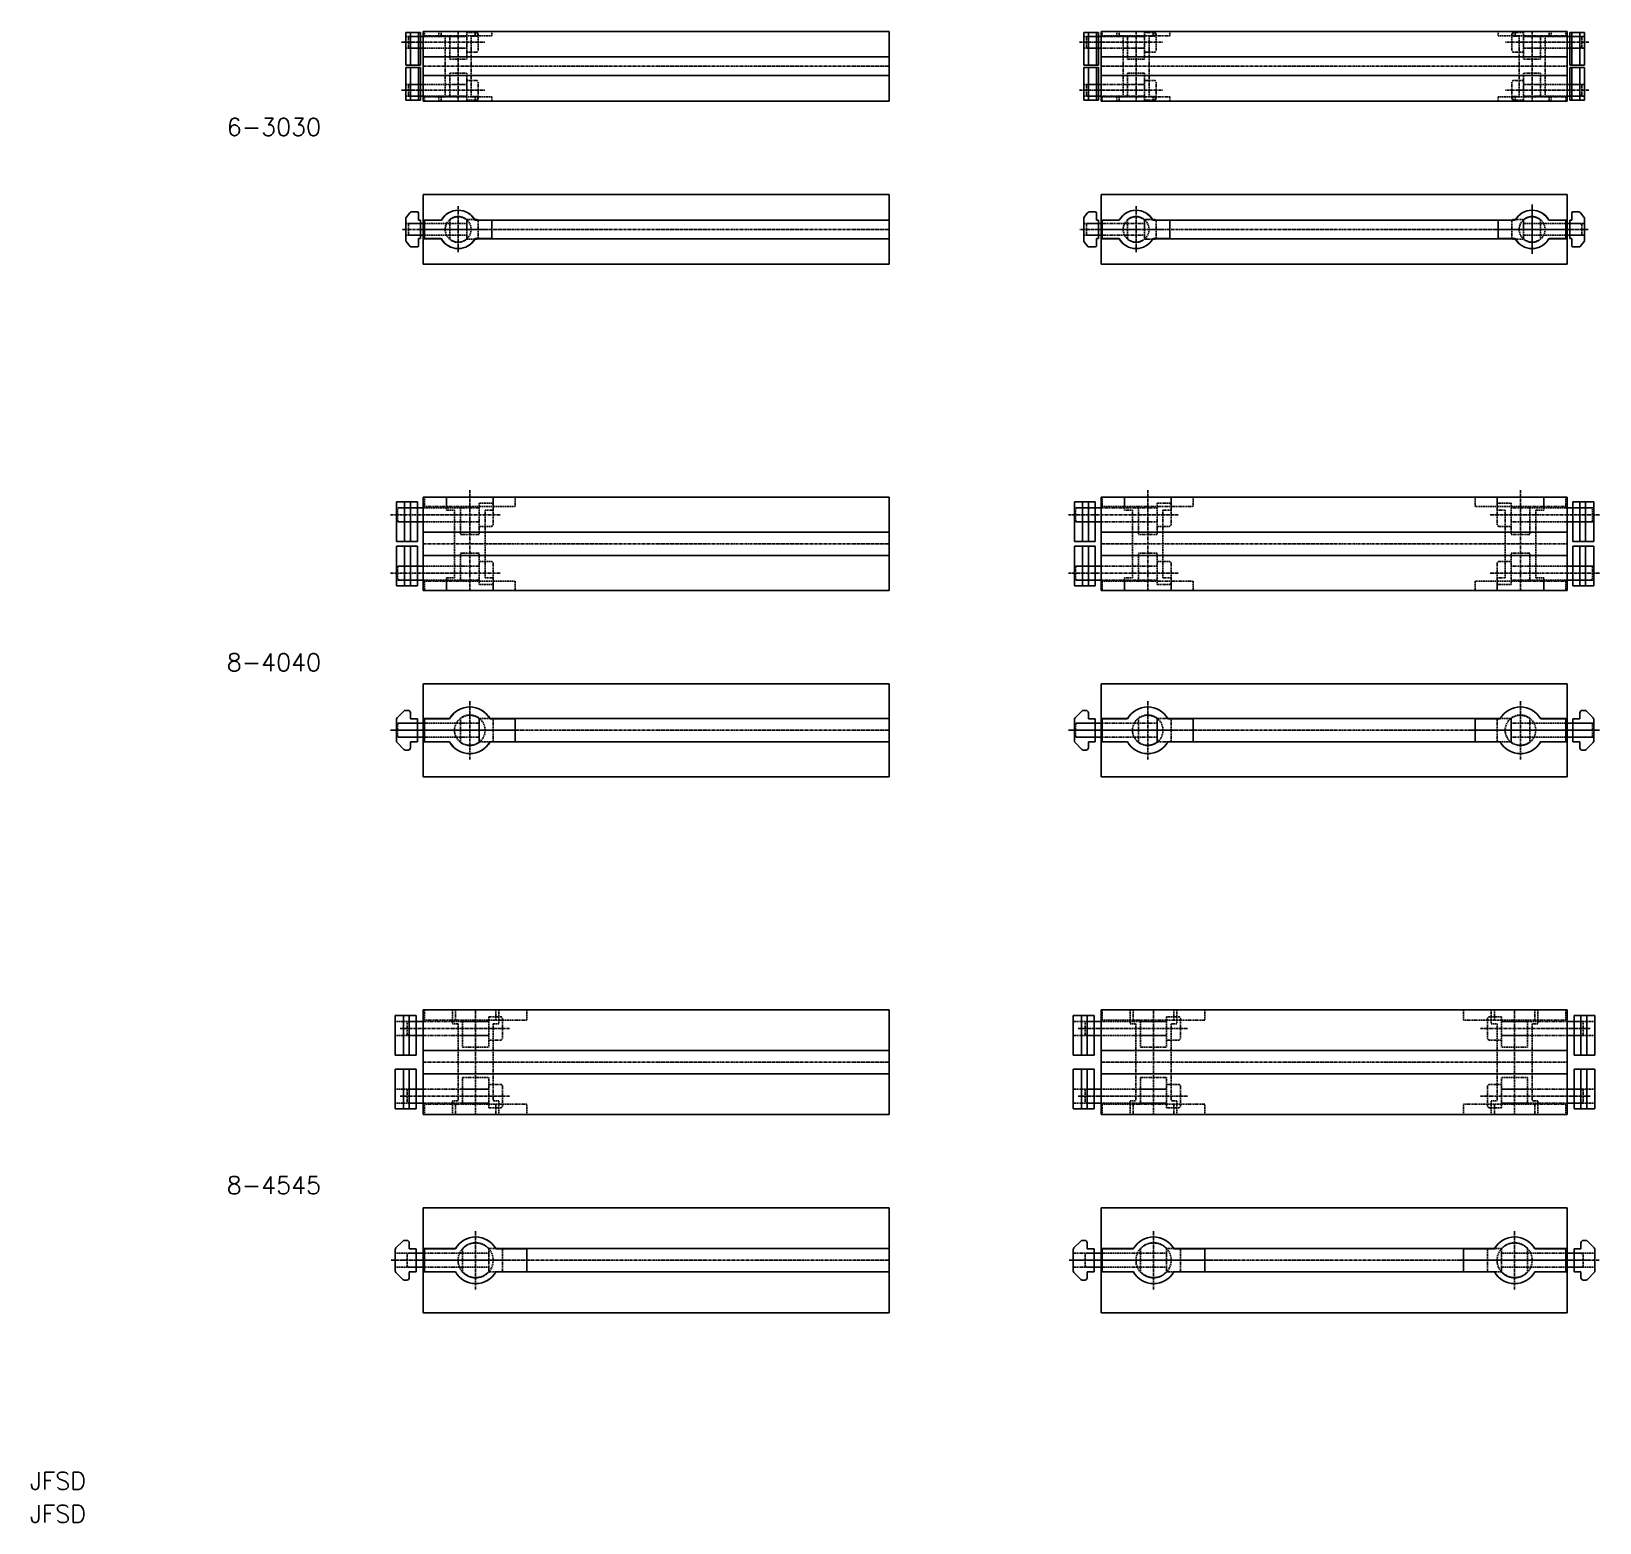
# Model space of a CAD drawing. Extents: x 11 to 684, y 12 to 652.
import ezdxf

# ---------------------------------------------------------------- set-up
doc = ezdxf.new("R2010")
doc.units = 0
doc.linetypes.add('CENTER', pattern=[2, 1.25, -0.25, 0.25, -0.25])
doc.linetypes.add('DASHED', pattern=[0.75, 0.5, -0.25])
doc.layers.get('0').update_dxf_attribs({"linetype": 'CONTINUOUS'})
doc.layers.add('CENTER', color=1, linetype='CENTER')
doc.styles.get("Standard").update_dxf_attribs({"font": 'txt.shx', "bigfont": 'extfont2.shx'})

msp = doc.modelspace()

# ---------------------------------------------------------------- texts
at = {"color": 7, "linetype": 'CONTINUOUS'}
for s, p in [('6-3030', (95.06, 607.36)), ('8-4040', (95.06, 377.56)), ('8-4545', (95.06, 153.13)), ('JFSD', (10.56, 26.23)), ('JFSD', (10.56, 12.02))]:
    msp.add_text(s, height=7.5, dxfattribs=at).set_placement(p)

# ---------------------------------------------------------------- linework, layer by layer
at = {"color": 7, "linetype": 'CONTINUOUS'}
for p, q in [((178.23, 651.69), (171.93, 651.69)), ((171.93, 651.69), (171.93, 637.69)), ((173.93, 651.69), (173.93, 637.69)), ((177.43, 651.69), (177.43, 637.69)), ((178.23, 651.69), (178.23, 637.69)), ((179.43, 649.94), (178.23, 649.94)), ((379.43, 652.14), (179.43, 652.14)), ((179.43, 652.14), (179.43, 622.14)), ((379.43, 652.14), (379.43, 622.14)), ((469.26, 651.69), (462.96, 651.69)), ((462.96, 651.69), (462.96, 637.69)), ((464.96, 651.69), (464.96, 637.69)), ((468.46, 651.69), (468.46, 637.69)), ((469.26, 651.69), (469.26, 637.69)), ((470.46, 649.94), (469.26, 649.94)), ((670.46, 652.14), (470.46, 652.14)), ((470.46, 652.14), (470.46, 622.14)), ((670.46, 652.14), (670.46, 622.14)), ((670.46, 649.94), (671.66, 649.94)), ((671.66, 651.69), (677.96, 651.69)), ((671.66, 651.69), (671.66, 637.69)), ((672.46, 651.69), (672.46, 637.69)), ((675.96, 651.69), (675.96, 637.69)), ((677.96, 651.69), (677.96, 637.69)), ((179.43, 644.94), (178.23, 644.94)), ((179.43, 641.14), (379.43, 641.14)), ((470.46, 644.94), (469.26, 644.94)), ((470.46, 641.14), (670.46, 641.14)), ((670.46, 644.94), (671.66, 644.94)), ((178.23, 637.69), (171.93, 637.69)), ((178.23, 636.59), (171.93, 636.59)), ((171.93, 622.59), (171.93, 636.59)), ((173.93, 622.59), (173.93, 636.59)), ((177.43, 622.59), (177.43, 636.59)), ((178.23, 622.59), (178.23, 636.59)), ((179.43, 633.14), (379.43, 633.14)), ((469.26, 637.69), (462.96, 637.69)), ((469.26, 636.59), (462.96, 636.59)), ((462.96, 622.59), (462.96, 636.59)), ((464.96, 622.59), (464.96, 636.59)), ((468.46, 622.59), (468.46, 636.59)), ((469.26, 622.59), (469.26, 636.59)), ((470.46, 633.14), (670.46, 633.14)), ((671.66, 637.69), (677.96, 637.69)), ((671.66, 636.59), (677.96, 636.59)), ((671.66, 622.59), (671.66, 636.59)), ((672.46, 622.59), (672.46, 636.59)), ((675.96, 622.59), (675.96, 636.59)), ((677.96, 622.59), (677.96, 636.59)), ((179.43, 629.34), (178.23, 629.34)), ((470.46, 629.34), (469.26, 629.34)), ((670.46, 629.34), (671.66, 629.34)), ((178.23, 622.59), (171.93, 622.59)), ((179.43, 624.34), (178.23, 624.34)), ((379.43, 622.14), (179.43, 622.14)), ((469.26, 622.59), (462.96, 622.59)), ((470.46, 624.34), (469.26, 624.34)), ((670.46, 622.14), (470.46, 622.14)), ((670.46, 624.34), (671.66, 624.34)), ((671.66, 622.59), (677.96, 622.59)), ((379.43, 582.14), (179.43, 582.14)), ((179.43, 582.14), (179.43, 552.14)), ((379.43, 582.14), (379.43, 552.14)), ((670.46, 582.14), (470.46, 582.14)), ((470.46, 582.14), (470.46, 552.14)), ((670.46, 582.14), (670.46, 552.14)), ((172.04, 572.27), (173.63, 574.26)), ((174.41, 574.64), (176.93, 574.64)), ((177.43, 571.04), (177.43, 574.14)), ((463.07, 572.27), (464.66, 574.26)), ((465.44, 574.64), (467.96, 574.64)), ((468.46, 571.04), (468.46, 574.14)), ((672.46, 571.04), (672.46, 574.14)), ((675.48, 574.64), (672.96, 574.64)), ((677.85, 572.27), (676.26, 574.26)), ((171.93, 562.31), (171.93, 571.96)), ((177.43, 571.04), (178.23, 571.04)), ((178.23, 563.24), (178.23, 571.04)), ((179.93, 569.64), (178.23, 569.64)), ((179.43, 571.14), (187.22, 571.14)), ((179.93, 571.09), (179.93, 563.19)), ((179.93, 571.09), (187.21, 571.09)), ((201.65, 571.14), (379.43, 571.14)), ((201.65, 571.09), (208.93, 571.09)), ((208.93, 571.09), (208.93, 563.19)), ((462.96, 562.31), (462.96, 571.96)), ((468.46, 571.04), (469.26, 571.04)), ((469.26, 563.24), (469.26, 571.04)), ((470.96, 569.64), (469.26, 569.64)), ((470.46, 571.14), (478.25, 571.14)), ((470.96, 571.09), (470.96, 563.19)), ((470.96, 571.09), (478.24, 571.09)), ((492.68, 571.14), (648.25, 571.14)), ((492.68, 571.09), (499.96, 571.09)), ((499.96, 571.09), (499.96, 563.19)), ((640.96, 571.09), (640.96, 563.19)), ((648.24, 571.09), (640.96, 571.09)), ((670.46, 571.14), (662.68, 571.14)), ((662.68, 571.14), (670.46, 571.14)), ((669.96, 571.09), (662.68, 571.09)), ((669.96, 571.09), (669.96, 563.19)), ((669.96, 569.64), (671.66, 569.64)), ((671.66, 563.24), (671.66, 571.04)), ((672.46, 571.04), (671.66, 571.04)), ((677.96, 562.31), (677.96, 571.96)), ((173.78, 559.82), (172.04, 562)), ((174.17, 559.64), (176.93, 559.64)), ((177.43, 560.14), (177.43, 563.24)), ((177.43, 563.24), (178.23, 563.24)), ((179.93, 564.64), (178.23, 564.64)), ((179.43, 563.14), (187.22, 563.14)), ((179.93, 563.19), (187.17, 563.19)), ((201.65, 563.14), (379.43, 563.14)), ((201.69, 563.19), (208.93, 563.19)), ((464.81, 559.82), (463.07, 562)), ((465.2, 559.64), (467.96, 559.64)), ((468.46, 560.14), (468.46, 563.24)), ((468.46, 563.24), (469.26, 563.24)), ((470.96, 564.64), (469.26, 564.64)), ((470.46, 563.14), (478.25, 563.14)), ((470.96, 563.19), (478.2, 563.19)), ((492.68, 563.14), (648.25, 563.14)), ((492.73, 563.19), (499.96, 563.19)), ((648.2, 563.19), (640.96, 563.19)), ((670.46, 563.14), (662.68, 563.14)), ((662.68, 563.14), (670.46, 563.14)), ((669.96, 563.19), (662.73, 563.19)), ((669.96, 564.64), (671.66, 564.64)), ((672.46, 563.24), (671.66, 563.24)), ((672.46, 560.14), (672.46, 563.24)), ((675.72, 559.64), (672.96, 559.64)), ((676.11, 559.82), (677.85, 562)), ((379.43, 552.14), (179.43, 552.14)), ((670.46, 552.14), (470.46, 552.14)), ((179.43, 452.14), (379.43, 452.14)), ((179.43, 452.14), (179.43, 412.14)), ((379.43, 452.14), (379.43, 412.14)), ((470.46, 452.14), (670.46, 452.14)), ((470.46, 452.14), (470.46, 412.14)), ((670.46, 452.14), (670.46, 412.14)), ((167.93, 450.14), (167.93, 433.14)), ((176.93, 450.14), (167.93, 450.14)), ((171.43, 450.14), (171.43, 433.14)), ((173.93, 450.14), (173.93, 433.14)), ((176.93, 450.14), (176.93, 433.14)), ((179.43, 447.64), (176.93, 447.64)), ((458.96, 450.14), (458.96, 433.14)), ((467.96, 450.14), (458.96, 450.14)), ((462.46, 450.14), (462.46, 433.14)), ((464.96, 450.14), (464.96, 433.14)), ((467.96, 450.14), (467.96, 433.14)), ((470.46, 447.64), (467.96, 447.64)), ((670.46, 447.64), (672.96, 447.64)), ((672.96, 450.14), (672.96, 433.14)), ((672.96, 450.14), (681.96, 450.14)), ((675.96, 450.14), (675.96, 433.14)), ((678.46, 450.14), (678.46, 433.14)), ((681.96, 450.14), (681.96, 433.14)), ((179.43, 441.64), (176.93, 441.64)), ((470.46, 441.64), (467.96, 441.64)), ((670.46, 441.64), (672.96, 441.64)), ((176.93, 433.14), (167.93, 433.14)), ((167.93, 414.14), (167.93, 431.14)), ((176.93, 431.14), (167.93, 431.14)), ((171.43, 414.14), (171.43, 431.14)), ((173.93, 414.14), (173.93, 431.14)), ((176.93, 414.14), (176.93, 431.14)), ((179.43, 437.14), (379.43, 437.14)), ((467.96, 433.14), (458.96, 433.14)), ((458.96, 414.14), (458.96, 431.14)), ((467.96, 431.14), (458.96, 431.14)), ((462.46, 414.14), (462.46, 431.14)), ((464.96, 414.14), (464.96, 431.14)), ((467.96, 414.14), (467.96, 431.14)), ((470.46, 437.14), (670.46, 437.14)), ((672.96, 433.14), (681.96, 433.14)), ((672.96, 414.14), (672.96, 431.14)), ((672.96, 431.14), (681.96, 431.14)), ((675.96, 414.14), (675.96, 431.14)), ((678.46, 414.14), (678.46, 431.14)), ((681.96, 414.14), (681.96, 431.14)), ((179.43, 427.14), (379.43, 427.14)), ((470.46, 427.14), (670.46, 427.14)), ((179.43, 422.64), (176.93, 422.64)), ((470.46, 422.64), (467.96, 422.64)), ((670.46, 422.64), (672.96, 422.64)), ((176.93, 414.14), (167.93, 414.14)), ((179.43, 416.64), (176.93, 416.64)), ((179.43, 412.14), (379.43, 412.14)), ((467.96, 414.14), (458.96, 414.14)), ((470.46, 416.64), (467.96, 416.64)), ((470.46, 412.14), (670.46, 412.14)), ((670.46, 416.64), (672.96, 416.64)), ((672.96, 414.14), (681.96, 414.14)), ((179.43, 372.14), (379.43, 372.14)), ((179.43, 372.14), (179.43, 332.14)), ((379.43, 372.14), (379.43, 332.14)), ((470.46, 372.14), (670.46, 372.14)), ((470.46, 372.14), (470.46, 332.14)), ((670.46, 372.14), (670.46, 332.14)), ((171.14, 360.34), (168.22, 357.43)), ((171.84, 360.64), (172.93, 360.64)), ((173.93, 357.04), (173.93, 359.64)), ((173.93, 357.04), (176.93, 357.04)), ((176.93, 347.24), (176.93, 357.04)), ((179.43, 357.14), (190.77, 357.14)), ((179.93, 357.09), (179.93, 347.19)), ((179.93, 357.09), (190.74, 357.09)), ((208.09, 357.14), (379.43, 357.14)), ((208.12, 357.09), (218.93, 357.09)), ((218.93, 357.09), (218.93, 347.19)), ((462.17, 360.34), (459.26, 357.43)), ((462.88, 360.64), (463.96, 360.64)), ((464.96, 357.04), (464.96, 359.64)), ((464.96, 357.04), (467.96, 357.04)), ((467.96, 347.24), (467.96, 357.04)), ((470.46, 357.14), (481.8, 357.14)), ((470.96, 357.09), (470.96, 347.19)), ((470.96, 357.09), (481.77, 357.09)), ((499.12, 357.14), (641.8, 357.14)), ((499.15, 357.09), (509.96, 357.09)), ((509.96, 357.09), (509.96, 347.19)), ((630.96, 357.09), (630.96, 347.19)), ((641.77, 357.09), (630.96, 357.09)), ((670.46, 357.14), (659.12, 357.14)), ((659.12, 357.14), (670.46, 357.14)), ((669.96, 357.09), (659.15, 357.09)), ((669.96, 357.09), (669.96, 347.19)), ((675.96, 357.04), (672.96, 357.04)), ((672.96, 347.24), (672.96, 357.04)), ((675.96, 357.04), (675.96, 359.64)), ((678.05, 360.64), (676.96, 360.64)), ((678.76, 360.34), (681.67, 357.43)), ((167.93, 347.55), (167.93, 356.74)), ((179.93, 355.14), (176.93, 355.14)), ((458.96, 347.55), (458.96, 356.74)), ((470.96, 355.14), (467.96, 355.14)), ((669.96, 355.14), (672.96, 355.14)), ((681.96, 347.55), (681.96, 356.74)), ((171.14, 343.93), (168.22, 346.84)), ((171.84, 343.64), (172.93, 343.64)), ((173.93, 347.24), (176.93, 347.24)), ((173.93, 344.64), (173.93, 347.24)), ((179.93, 349.14), (176.93, 349.14)), ((179.43, 347.14), (190.77, 347.14)), ((179.93, 347.19), (190.74, 347.19)), ((208.09, 347.14), (379.43, 347.14)), ((208.12, 347.19), (218.93, 347.19)), ((462.17, 343.93), (459.26, 346.84)), ((462.88, 343.64), (463.96, 343.64)), ((464.96, 347.24), (467.96, 347.24)), ((464.96, 344.64), (464.96, 347.24)), ((470.96, 349.14), (467.96, 349.14)), ((470.46, 347.14), (481.8, 347.14)), ((470.96, 347.19), (481.77, 347.19)), ((499.12, 347.14), (641.8, 347.14)), ((499.15, 347.19), (509.96, 347.19)), ((641.77, 347.19), (630.96, 347.19)), ((670.46, 347.14), (659.12, 347.14)), ((659.12, 347.14), (670.46, 347.14)), ((669.96, 347.19), (659.15, 347.19)), ((669.96, 349.14), (672.96, 349.14)), ((675.96, 347.24), (672.96, 347.24)), ((675.96, 344.64), (675.96, 347.24)), ((678.05, 343.64), (676.96, 343.64)), ((678.75, 343.93), (681.67, 346.84)), ((179.43, 332.14), (379.43, 332.14)), ((470.46, 332.14), (670.46, 332.14)), ((167.43, 229.64), (167.43, 212.64)), ((176.43, 229.64), (167.43, 229.64)), ((170.93, 229.64), (170.93, 212.64)), ((173.43, 229.64), (173.43, 212.64)), ((176.43, 229.64), (176.43, 212.64)), ((179.43, 232.14), (379.43, 232.14)), ((179.43, 232.14), (179.43, 187.14)), ((379.43, 232.14), (379.43, 187.14)), ((458.46, 229.64), (458.46, 212.64)), ((467.46, 229.64), (458.46, 229.64)), ((461.96, 229.64), (461.96, 212.64)), ((464.46, 229.64), (464.46, 212.64)), ((467.46, 229.64), (467.46, 212.64)), ((470.46, 232.14), (670.46, 232.14)), ((470.46, 232.14), (470.46, 187.14)), ((670.46, 232.14), (670.46, 187.14)), ((673.46, 229.64), (673.46, 212.64)), ((673.46, 229.64), (682.46, 229.64)), ((676.46, 229.64), (676.46, 212.64)), ((678.96, 229.64), (678.96, 212.64)), ((682.46, 229.64), (682.46, 212.64)), ((179.43, 227.14), (176.43, 227.14)), ((470.46, 227.14), (467.46, 227.14)), ((670.46, 227.14), (673.46, 227.14)), ((179.43, 221.14), (176.43, 221.14)), ((470.46, 221.14), (467.46, 221.14)), ((670.46, 221.14), (673.46, 221.14)), ((176.43, 212.64), (167.43, 212.64)), ((179.43, 214.64), (379.43, 214.64)), ((467.46, 212.64), (458.46, 212.64)), ((470.46, 214.64), (670.46, 214.64)), ((673.46, 212.64), (682.46, 212.64)), ((167.43, 189.64), (167.43, 206.64)), ((176.43, 206.64), (167.43, 206.64)), ((170.93, 189.64), (170.93, 206.64)), ((173.43, 189.64), (173.43, 206.64)), ((176.43, 189.64), (176.43, 206.64)), ((179.43, 204.64), (379.43, 204.64)), ((458.46, 189.64), (458.46, 206.64)), ((467.46, 206.64), (458.46, 206.64)), ((461.96, 189.64), (461.96, 206.64)), ((464.46, 189.64), (464.46, 206.64)), ((467.46, 189.64), (467.46, 206.64)), ((470.46, 204.64), (670.46, 204.64)), ((673.46, 189.64), (673.46, 206.64)), ((673.46, 206.64), (682.46, 206.64)), ((676.46, 189.64), (676.46, 206.64)), ((678.96, 189.64), (678.96, 206.64)), ((682.46, 189.64), (682.46, 206.64)), ((179.43, 198.14), (176.43, 198.14)), ((470.46, 198.14), (467.46, 198.14)), ((670.46, 198.14), (673.46, 198.14)), ((176.43, 189.64), (167.43, 189.64)), ((179.43, 192.14), (176.43, 192.14)), ((467.46, 189.64), (458.46, 189.64)), ((470.46, 192.14), (467.46, 192.14)), ((670.46, 192.14), (673.46, 192.14)), ((673.46, 189.64), (682.46, 189.64)), ((179.43, 187.14), (379.43, 187.14)), ((470.46, 187.14), (670.46, 187.14)), ((179.43, 147.14), (379.43, 147.14)), ((179.43, 147.14), (179.43, 102.14)), ((379.43, 147.14), (379.43, 102.14)), ((470.46, 147.14), (670.46, 147.14)), ((470.46, 147.14), (470.46, 102.14)), ((670.46, 147.14), (670.46, 102.14)), ((167.43, 120.05), (167.43, 129.24)), ((170.64, 132.84), (167.72, 129.93)), ((171.34, 133.14), (172.43, 133.14)), ((173.43, 129.54), (173.43, 132.14)), ((173.43, 129.54), (176.43, 129.54)), ((176.43, 119.74), (176.43, 129.54)), ((179.43, 129.64), (193.27, 129.64)), ((179.93, 129.59), (179.93, 119.69)), ((179.93, 129.59), (193.24, 129.59)), ((210.59, 129.64), (379.43, 129.64)), ((210.62, 129.59), (223.93, 129.59)), ((223.93, 129.59), (223.93, 119.69)), ((458.46, 120.05), (458.46, 129.24)), ((461.67, 132.84), (458.76, 129.93)), ((462.38, 133.14), (463.46, 133.14)), ((464.46, 129.54), (464.46, 132.14)), ((464.46, 129.54), (467.46, 129.54)), ((467.46, 119.74), (467.46, 129.54)), ((470.46, 129.64), (484.3, 129.64)), ((470.96, 129.59), (470.96, 119.69)), ((470.96, 129.59), (484.27, 129.59)), ((501.62, 129.64), (639.3, 129.64)), ((501.65, 129.59), (514.96, 129.59)), ((514.96, 129.59), (514.96, 119.69)), ((625.96, 129.59), (625.96, 119.69)), ((639.27, 129.59), (625.96, 129.59)), ((670.46, 129.64), (656.62, 129.64)), ((656.62, 129.64), (670.46, 129.64)), ((669.96, 129.59), (656.65, 129.59)), ((669.96, 129.59), (669.96, 119.69)), ((676.46, 129.54), (673.46, 129.54)), ((673.46, 119.74), (673.46, 129.54)), ((676.46, 129.54), (676.46, 132.14)), ((678.55, 133.14), (677.46, 133.14)), ((679.26, 132.84), (682.17, 129.93)), ((682.46, 120.05), (682.46, 129.24)), ((179.93, 127.64), (176.43, 127.64)), ((179.93, 121.64), (176.43, 121.64)), ((470.96, 127.64), (467.46, 127.64)), ((470.96, 121.64), (467.46, 121.64)), ((669.96, 127.64), (673.46, 127.64)), ((669.96, 121.64), (673.46, 121.64)), ((170.64, 116.43), (167.72, 119.34)), ((171.34, 116.14), (172.43, 116.14)), ((173.43, 119.74), (176.43, 119.74)), ((173.43, 117.14), (173.43, 119.74)), ((179.43, 119.64), (193.27, 119.64)), ((179.93, 119.69), (193.24, 119.69)), ((210.59, 119.64), (379.43, 119.64)), ((210.62, 119.69), (223.93, 119.69)), ((461.67, 116.43), (458.76, 119.34)), ((462.38, 116.14), (463.46, 116.14)), ((464.46, 119.74), (467.46, 119.74)), ((464.46, 117.14), (464.46, 119.74)), ((470.46, 119.64), (484.3, 119.64)), ((470.96, 119.69), (484.27, 119.69)), ((501.62, 119.64), (639.3, 119.64)), ((501.65, 119.69), (514.96, 119.69)), ((639.27, 119.69), (625.96, 119.69)), ((670.46, 119.64), (656.62, 119.64)), ((656.62, 119.64), (670.46, 119.64)), ((669.96, 119.69), (656.65, 119.69)), ((676.46, 119.74), (673.46, 119.74)), ((676.46, 117.14), (676.46, 119.74)), ((678.55, 116.14), (677.46, 116.14)), ((679.25, 116.43), (682.17, 119.34)), ((179.43, 102.14), (379.43, 102.14)), ((470.46, 102.14), (670.46, 102.14))]:
    msp.add_line(p, q, dxfattribs=at)
at = {"color": 3, "linetype": 'DASHED'}
for p, q in [((171.93, 649.94), (178.23, 649.94)), ((173.51, 649.94), (173.08, 649.5)), ((173.08, 649.5), (173.08, 645.37)), ((178.23, 649.94), (173.51, 649.94)), ((198.08, 649.94), (179.43, 649.94)), ((179.93, 652.14), (208.93, 652.14)), ((179.93, 652.14), (179.93, 650.24)), ((179.93, 650.24), (208.93, 650.24)), ((186.18, 652.14), (186.18, 650.14)), ((186.18, 650.14), (188.88, 650.14)), ((187.17, 650.24), (187.17, 652.14)), ((188.88, 624.14), (188.88, 650.14)), ((190.78, 650.24), (190.78, 640.14)), ((190.78, 649.94), (198.08, 649.94)), ((202.58, 651.69), (198.08, 651.69)), ((198.08, 651.69), (198.08, 643.19)), ((198.08, 650.24), (198.08, 640.14)), ((199.98, 624.14), (199.98, 650.14)), ((202.68, 650.14), (199.98, 650.14)), ((201.69, 650.24), (201.69, 652.14)), ((202.58, 651.69), (203.08, 651.19)), ((202.68, 652.14), (202.68, 650.14)), ((203.08, 651.19), (203.08, 643.69)), ((208.93, 652.14), (208.93, 650.24)), ((462.96, 649.94), (469.26, 649.94)), ((464.55, 649.94), (464.11, 649.5)), ((464.11, 649.5), (464.11, 645.37)), ((469.26, 649.94), (464.55, 649.94)), ((489.11, 649.94), (470.46, 649.94)), ((470.96, 652.14), (499.96, 652.14)), ((470.96, 652.14), (470.96, 650.24)), ((470.96, 650.24), (499.96, 650.24)), ((477.21, 652.14), (477.21, 650.14)), ((477.21, 650.14), (479.91, 650.14)), ((478.2, 650.24), (478.2, 652.14)), ((479.91, 624.14), (479.91, 650.14)), ((481.81, 650.24), (481.81, 640.14)), ((481.81, 649.94), (489.11, 649.94)), ((493.61, 651.69), (489.11, 651.69)), ((489.11, 651.69), (489.11, 643.19)), ((489.11, 650.24), (489.11, 640.14)), ((491.01, 624.14), (491.01, 650.14)), ((493.71, 650.14), (491.01, 650.14)), ((492.73, 650.24), (492.73, 652.14)), ((493.61, 651.69), (494.11, 651.19)), ((493.71, 652.14), (493.71, 650.14)), ((494.11, 651.19), (494.11, 643.69)), ((499.96, 652.14), (499.96, 650.24)), ((669.96, 652.14), (640.96, 652.14)), ((640.96, 652.14), (640.96, 650.24)), ((669.96, 650.24), (640.96, 650.24)), ((647.31, 651.69), (646.81, 651.19)), ((646.81, 651.19), (646.81, 643.69)), ((647.21, 652.14), (647.21, 650.14)), ((647.21, 650.14), (649.91, 650.14)), ((647.31, 651.69), (651.81, 651.69)), ((648.2, 650.24), (648.2, 652.14)), ((649.91, 624.14), (649.91, 650.14)), ((651.81, 651.69), (651.81, 643.19)), ((651.81, 650.24), (651.81, 640.14)), ((659.11, 649.94), (651.81, 649.94)), ((651.81, 649.94), (670.46, 649.94)), ((659.11, 650.24), (659.11, 640.14)), ((661.01, 624.14), (661.01, 650.14)), ((663.71, 650.14), (661.01, 650.14)), ((662.73, 650.24), (662.73, 652.14)), ((663.71, 652.14), (663.71, 650.14)), ((669.96, 652.14), (669.96, 650.24)), ((671.66, 649.94), (676.38, 649.94)), ((677.96, 649.94), (671.66, 649.94)), ((676.38, 649.94), (676.81, 649.5)), ((676.81, 649.5), (676.81, 645.37)), ((171.93, 644.94), (178.23, 644.94)), ((173.51, 644.94), (173.08, 645.37)), ((178.23, 644.94), (173.51, 644.94)), ((198.08, 644.94), (179.43, 644.94)), ((190.78, 644.94), (198.08, 644.94)), ((190.78, 640.14), (198.08, 640.14)), ((202.58, 643.19), (198.08, 643.19)), ((202.58, 643.19), (203.08, 643.69)), ((462.96, 644.94), (469.26, 644.94)), ((464.55, 644.94), (464.11, 645.37)), ((469.26, 644.94), (464.55, 644.94)), ((489.11, 644.94), (470.46, 644.94)), ((481.81, 644.94), (489.11, 644.94)), ((481.81, 640.14), (489.11, 640.14)), ((493.61, 643.19), (489.11, 643.19)), ((493.61, 643.19), (494.11, 643.69)), ((647.31, 643.19), (646.81, 643.69)), ((647.31, 643.19), (651.81, 643.19)), ((659.11, 644.94), (651.81, 644.94)), ((651.81, 644.94), (670.46, 644.94)), ((659.11, 640.14), (651.81, 640.14)), ((671.66, 644.94), (676.38, 644.94)), ((677.96, 644.94), (671.66, 644.94)), ((676.38, 644.94), (676.81, 645.37)), ((190.78, 634.14), (198.08, 634.14)), ((190.78, 624.04), (190.78, 634.14)), ((198.08, 624.04), (198.08, 634.14)), ((481.81, 634.14), (489.11, 634.14)), ((481.81, 624.04), (481.81, 634.14)), ((489.11, 624.04), (489.11, 634.14)), ((659.11, 634.14), (651.81, 634.14)), ((651.81, 624.04), (651.81, 634.14)), ((659.11, 624.04), (659.11, 634.14)), ((171.93, 629.34), (178.23, 629.34)), ((173.51, 629.34), (173.08, 628.9)), ((173.08, 624.77), (173.08, 628.9)), ((178.23, 629.34), (173.51, 629.34)), ((198.08, 629.34), (179.43, 629.34)), ((190.78, 629.34), (198.08, 629.34)), ((202.58, 631.09), (198.08, 631.09)), ((198.08, 622.59), (198.08, 631.09)), ((202.58, 631.09), (203.08, 630.59)), ((203.08, 623.09), (203.08, 630.59)), ((462.96, 629.34), (469.26, 629.34)), ((464.55, 629.34), (464.11, 628.9)), ((464.11, 624.77), (464.11, 628.9)), ((469.26, 629.34), (464.55, 629.34)), ((489.11, 629.34), (470.46, 629.34)), ((481.81, 629.34), (489.11, 629.34)), ((493.61, 631.09), (489.11, 631.09)), ((489.11, 622.59), (489.11, 631.09)), ((493.61, 631.09), (494.11, 630.59)), ((494.11, 623.09), (494.11, 630.59)), ((647.31, 631.09), (646.81, 630.59)), ((646.81, 623.09), (646.81, 630.59)), ((647.31, 631.09), (651.81, 631.09)), ((651.81, 622.59), (651.81, 631.09)), ((659.11, 629.34), (651.81, 629.34)), ((651.81, 629.34), (670.46, 629.34)), ((671.66, 629.34), (676.38, 629.34)), ((677.96, 629.34), (671.66, 629.34)), ((676.38, 629.34), (676.81, 628.9)), ((676.81, 624.77), (676.81, 628.9)), ((171.93, 624.34), (178.23, 624.34)), ((173.51, 624.34), (173.08, 624.77)), ((178.23, 624.34), (173.51, 624.34)), ((198.08, 624.34), (179.43, 624.34)), ((179.93, 624.04), (208.93, 624.04)), ((179.93, 622.14), (179.93, 624.04)), ((179.93, 622.14), (208.93, 622.14)), ((186.18, 622.14), (186.18, 624.14)), ((186.18, 624.14), (188.88, 624.14)), ((187.17, 624.04), (187.17, 622.14)), ((190.78, 624.34), (198.08, 624.34)), ((202.58, 622.59), (198.08, 622.59)), ((202.68, 624.14), (199.98, 624.14)), ((201.69, 624.04), (201.69, 622.14)), ((202.58, 622.59), (203.08, 623.09)), ((202.68, 622.14), (202.68, 624.14)), ((208.93, 622.14), (208.93, 624.04)), ((462.96, 624.34), (469.26, 624.34)), ((464.55, 624.34), (464.11, 624.77)), ((469.26, 624.34), (464.55, 624.34)), ((489.11, 624.34), (470.46, 624.34)), ((470.96, 624.04), (499.96, 624.04)), ((470.96, 622.14), (470.96, 624.04)), ((470.96, 622.14), (499.96, 622.14)), ((477.21, 622.14), (477.21, 624.14)), ((477.21, 624.14), (479.91, 624.14)), ((478.2, 624.04), (478.2, 622.14)), ((481.81, 624.34), (489.11, 624.34)), ((493.61, 622.59), (489.11, 622.59)), ((493.71, 624.14), (491.01, 624.14)), ((492.73, 624.04), (492.73, 622.14)), ((493.61, 622.59), (494.11, 623.09)), ((493.71, 622.14), (493.71, 624.14)), ((499.96, 622.14), (499.96, 624.04)), ((669.96, 624.04), (640.96, 624.04)), ((640.96, 622.14), (640.96, 624.04)), ((669.96, 622.14), (640.96, 622.14)), ((647.31, 622.59), (646.81, 623.09)), ((647.21, 622.14), (647.21, 624.14)), ((647.21, 624.14), (649.91, 624.14)), ((647.31, 622.59), (651.81, 622.59)), ((648.2, 624.04), (648.2, 622.14)), ((659.11, 624.34), (651.81, 624.34)), ((651.81, 624.34), (670.46, 624.34)), ((663.71, 624.14), (661.01, 624.14)), ((662.73, 624.04), (662.73, 622.14)), ((663.71, 622.14), (663.71, 624.14)), ((669.96, 622.14), (669.96, 624.04)), ((677.96, 624.34), (671.66, 624.34)), ((671.66, 624.34), (676.38, 624.34)), ((676.38, 624.34), (676.81, 624.77)), ((171.93, 569.64), (178.23, 569.64)), ((173.51, 569.64), (173.08, 569.2)), ((173.08, 569.2), (173.08, 565.07)), ((178.23, 569.64), (173.51, 569.64)), ((198.08, 569.64), (179.93, 569.64)), ((190.78, 571.15), (190.78, 567.44)), ((190.78, 567.44), (191.08, 567.14)), ((190.78, 566.84), (191.08, 567.14)), ((190.78, 566.84), (190.78, 563.05)), ((198.08, 567.44), (197.78, 567.14)), ((198.08, 566.84), (197.78, 567.14)), ((202.58, 571.39), (198.08, 571.39)), ((198.08, 571.39), (198.08, 562.89)), ((198.08, 571.15), (198.08, 567.44)), ((198.08, 566.84), (198.08, 563.05)), ((202.58, 571.39), (203.08, 570.89)), ((203.08, 570.89), (203.08, 563.39)), ((462.96, 569.64), (469.26, 569.64)), ((464.55, 569.64), (464.11, 569.2)), ((464.11, 569.2), (464.11, 565.07)), ((469.26, 569.64), (464.55, 569.64)), ((489.11, 569.64), (470.96, 569.64)), ((481.81, 571.15), (481.81, 567.44)), ((481.81, 567.44), (482.11, 567.14)), ((481.81, 566.84), (482.11, 567.14)), ((481.81, 566.84), (481.81, 563.05)), ((489.11, 567.44), (488.81, 567.14)), ((489.11, 566.84), (488.81, 567.14)), ((493.61, 571.39), (489.11, 571.39)), ((489.11, 571.39), (489.11, 562.89)), ((489.11, 571.15), (489.11, 567.44)), ((489.11, 566.84), (489.11, 563.05)), ((493.61, 571.39), (494.11, 570.89)), ((494.11, 570.89), (494.11, 563.39)), ((647.31, 571.39), (646.81, 570.89)), ((646.81, 570.89), (646.81, 563.39)), ((647.31, 571.39), (651.81, 571.39)), ((651.81, 571.39), (651.81, 562.89)), ((651.81, 571.15), (651.81, 567.44)), ((651.81, 569.64), (669.96, 569.64)), ((651.81, 567.44), (652.11, 567.14)), ((651.81, 566.84), (652.11, 567.14)), ((651.81, 566.84), (651.81, 563.05)), ((659.11, 567.44), (658.81, 567.14)), ((659.11, 566.84), (658.81, 567.14)), ((659.11, 571.15), (659.11, 567.44)), ((659.11, 566.84), (659.11, 563.05)), ((671.66, 569.64), (676.38, 569.64)), ((677.96, 569.64), (671.66, 569.64)), ((676.38, 569.64), (676.81, 569.2)), ((676.81, 569.2), (676.81, 565.07)), ((171.93, 564.64), (178.23, 564.64)), ((173.51, 564.64), (173.08, 565.07)), ((178.23, 564.64), (173.51, 564.64)), ((198.08, 564.64), (179.93, 564.64)), ((202.58, 562.89), (198.08, 562.89)), ((202.58, 562.89), (203.08, 563.39)), ((462.96, 564.64), (469.26, 564.64)), ((464.55, 564.64), (464.11, 565.07)), ((469.26, 564.64), (464.55, 564.64)), ((489.11, 564.64), (470.96, 564.64)), ((493.61, 562.89), (489.11, 562.89)), ((493.61, 562.89), (494.11, 563.39)), ((647.31, 562.89), (646.81, 563.39)), ((647.31, 562.89), (651.81, 562.89)), ((651.81, 564.64), (669.96, 564.64)), ((671.66, 564.64), (676.38, 564.64)), ((677.96, 564.64), (671.66, 564.64)), ((676.38, 564.64), (676.81, 565.07)), ((179.93, 452.14), (218.93, 452.14)), ((179.93, 452.14), (179.93, 448.14)), ((189.43, 448.14), (189.43, 452.14)), ((189.43, 452.14), (189.43, 446.64)), ((209.43, 448.14), (209.43, 452.14)), ((209.43, 452.14), (209.43, 446.64)), ((218.93, 452.14), (218.93, 448.14)), ((470.96, 452.14), (509.96, 452.14)), ((470.96, 452.14), (470.96, 448.14)), ((480.46, 448.14), (480.46, 452.14)), ((480.46, 452.14), (480.46, 446.64)), ((500.46, 448.14), (500.46, 452.14)), ((500.46, 452.14), (500.46, 446.64)), ((509.96, 452.14), (509.96, 448.14)), ((669.96, 452.14), (630.96, 452.14)), ((630.96, 452.14), (630.96, 448.14)), ((640.46, 448.14), (640.46, 452.14)), ((640.46, 452.14), (640.46, 446.64)), ((660.46, 448.14), (660.46, 452.14)), ((660.46, 452.14), (660.46, 446.64)), ((669.96, 452.14), (669.96, 448.14)), ((167.93, 447.64), (176.93, 447.64)), ((168.98, 447.64), (168.43, 447.09)), ((168.43, 447.1), (168.43, 442.18)), ((176.93, 447.64), (168.98, 447.64)), ((203.43, 447.64), (179.43, 447.64)), ((179.93, 448.14), (218.93, 448.14)), ((189.43, 446.64), (192.88, 446.64)), ((192.88, 446.64), (192.88, 417.64)), ((195.43, 448.14), (195.43, 436.14)), ((195.43, 447.64), (203.43, 447.64)), ((203.43, 449.64), (203.43, 439.64)), ((208.83, 449.64), (203.43, 449.64)), ((203.43, 448.14), (203.43, 436.14)), ((205.98, 446.64), (205.98, 417.64)), ((209.43, 446.64), (205.98, 446.64)), ((206.13, 449.64), (206.13, 449.64)), ((207.48, 449.64), (207.48, 449.64)), ((208.83, 449.64), (209.43, 449.04)), ((209.43, 449.04), (209.43, 440.24)), ((458.96, 447.64), (467.96, 447.64)), ((460.01, 447.64), (459.46, 447.09)), ((459.46, 447.1), (459.46, 442.18)), ((467.96, 447.64), (460.01, 447.64)), ((494.46, 447.64), (470.46, 447.64)), ((470.96, 448.14), (509.96, 448.14)), ((480.46, 446.64), (483.91, 446.64)), ((483.91, 446.64), (483.91, 417.64)), ((486.46, 448.14), (486.46, 436.14)), ((486.46, 447.64), (494.46, 447.64)), ((494.46, 449.64), (494.46, 439.64)), ((499.86, 449.64), (494.46, 449.64)), ((494.46, 448.14), (494.46, 436.14)), ((497.01, 446.64), (497.01, 417.64)), ((500.46, 446.64), (497.01, 446.64)), ((497.16, 449.64), (497.16, 449.64)), ((498.51, 449.64), (498.51, 449.64)), ((499.86, 449.64), (500.46, 449.04)), ((500.46, 449.04), (500.46, 440.24)), ((669.96, 448.14), (630.96, 448.14)), ((641.06, 449.64), (640.46, 449.04)), ((640.46, 449.04), (640.46, 440.24)), ((640.46, 446.64), (643.91, 446.64)), ((641.06, 449.64), (646.46, 449.64)), ((642.41, 449.64), (642.41, 449.64)), ((643.76, 449.64), (643.76, 449.64)), ((643.91, 446.64), (643.91, 417.64)), ((646.46, 449.64), (646.46, 439.64)), ((646.46, 448.14), (646.46, 436.14)), ((654.46, 447.64), (646.46, 447.64)), ((646.46, 447.64), (670.46, 447.64)), ((654.46, 448.14), (654.46, 436.14)), ((657.01, 446.64), (657.01, 417.64)), ((660.46, 446.64), (657.01, 446.64)), ((672.96, 447.64), (680.91, 447.64)), ((681.96, 447.64), (672.96, 447.64)), ((680.91, 447.64), (681.46, 447.09)), ((681.46, 447.1), (681.46, 442.18)), ((167.93, 441.64), (176.93, 441.64)), ((168.43, 442.18), (168.97, 441.64)), ((176.93, 441.64), (168.97, 441.64)), ((203.43, 441.64), (179.43, 441.64)), ((195.43, 441.64), (203.43, 441.64)), ((208.83, 439.64), (203.43, 439.64)), ((208.83, 439.64), (209.43, 440.24)), ((458.96, 441.64), (467.96, 441.64)), ((459.46, 442.18), (460, 441.64)), ((467.96, 441.64), (460, 441.64)), ((494.46, 441.64), (470.46, 441.64)), ((486.46, 441.64), (494.46, 441.64)), ((499.86, 439.64), (494.46, 439.64)), ((499.86, 439.64), (500.46, 440.24)), ((641.06, 439.64), (640.46, 440.24)), ((641.06, 439.64), (646.46, 439.64)), ((654.46, 441.64), (646.46, 441.64)), ((646.46, 441.64), (670.46, 441.64)), ((672.96, 441.64), (680.92, 441.64)), ((681.96, 441.64), (672.96, 441.64)), ((681.46, 442.18), (680.92, 441.64)), ((195.43, 436.14), (203.43, 436.14)), ((486.46, 436.14), (494.46, 436.14)), ((654.46, 436.14), (646.46, 436.14)), ((195.43, 428.14), (203.43, 428.14)), ((195.43, 416.14), (195.43, 428.14)), ((203.43, 416.14), (203.43, 428.14)), ((203.43, 414.64), (203.43, 424.64)), ((208.83, 424.64), (203.43, 424.64)), ((208.83, 424.64), (209.43, 424.04)), ((486.46, 428.14), (494.46, 428.14)), ((486.46, 416.14), (486.46, 428.14)), ((494.46, 416.14), (494.46, 428.14)), ((494.46, 414.64), (494.46, 424.64)), ((499.86, 424.64), (494.46, 424.64)), ((499.86, 424.64), (500.46, 424.04)), ((641.06, 424.64), (640.46, 424.04)), ((641.06, 424.64), (646.46, 424.64)), ((654.46, 428.14), (646.46, 428.14)), ((646.46, 416.14), (646.46, 428.14)), ((646.46, 414.64), (646.46, 424.64)), ((654.46, 416.14), (654.46, 428.14)), ((167.93, 422.64), (176.93, 422.64)), ((168.43, 422.1), (168.97, 422.64)), ((168.43, 417.18), (168.43, 422.1)), ((176.93, 422.64), (168.97, 422.64)), ((203.43, 422.64), (179.43, 422.64)), ((189.43, 412.14), (189.43, 417.64)), ((189.43, 417.64), (192.88, 417.64)), ((195.43, 422.64), (203.43, 422.64)), ((209.43, 417.64), (205.98, 417.64)), ((209.43, 415.24), (209.43, 424.04)), ((209.43, 412.14), (209.43, 417.64)), ((458.96, 422.64), (467.96, 422.64)), ((459.46, 422.1), (460, 422.64)), ((459.46, 417.18), (459.46, 422.1)), ((467.96, 422.64), (460, 422.64)), ((494.46, 422.64), (470.46, 422.64)), ((480.46, 412.14), (480.46, 417.64)), ((480.46, 417.64), (483.91, 417.64)), ((486.46, 422.64), (494.46, 422.64)), ((500.46, 417.64), (497.01, 417.64)), ((500.46, 415.24), (500.46, 424.04)), ((500.46, 412.14), (500.46, 417.64)), ((640.46, 415.24), (640.46, 424.04)), ((640.46, 412.14), (640.46, 417.64)), ((640.46, 417.64), (643.91, 417.64)), ((654.46, 422.64), (646.46, 422.64)), ((646.46, 422.64), (670.46, 422.64)), ((660.46, 417.64), (657.01, 417.64)), ((660.46, 412.14), (660.46, 417.64)), ((672.96, 422.64), (680.92, 422.64)), ((681.96, 422.64), (672.96, 422.64)), ((681.46, 422.1), (680.92, 422.64)), ((681.46, 417.18), (681.46, 422.1)), ((167.93, 416.64), (176.93, 416.64)), ((168.98, 416.64), (168.43, 417.19)), ((176.93, 416.64), (168.98, 416.64)), ((203.43, 416.64), (179.43, 416.64)), ((179.93, 416.14), (218.93, 416.14)), ((179.93, 412.14), (179.93, 416.14)), ((179.93, 412.14), (218.93, 412.14)), ((189.43, 416.14), (189.43, 412.14)), ((195.43, 416.64), (203.43, 416.64)), ((208.83, 414.64), (203.43, 414.64)), ((206.13, 414.64), (206.13, 414.64)), ((207.48, 414.64), (207.48, 414.64)), ((208.83, 414.64), (209.43, 415.24)), ((209.43, 416.14), (209.43, 412.14)), ((218.93, 412.14), (218.93, 416.14)), ((458.96, 416.64), (467.96, 416.64)), ((460.01, 416.64), (459.46, 417.19)), ((467.96, 416.64), (460.01, 416.64)), ((494.46, 416.64), (470.46, 416.64)), ((470.96, 416.14), (509.96, 416.14)), ((470.96, 412.14), (470.96, 416.14)), ((470.96, 412.14), (509.96, 412.14)), ((480.46, 416.14), (480.46, 412.14)), ((486.46, 416.64), (494.46, 416.64)), ((499.86, 414.64), (494.46, 414.64)), ((497.16, 414.64), (497.16, 414.64)), ((498.51, 414.64), (498.51, 414.64)), ((499.86, 414.64), (500.46, 415.24)), ((500.46, 416.14), (500.46, 412.14)), ((509.96, 412.14), (509.96, 416.14)), ((669.96, 416.14), (630.96, 416.14)), ((630.96, 412.14), (630.96, 416.14)), ((669.96, 412.14), (630.96, 412.14)), ((640.46, 416.14), (640.46, 412.14)), ((641.06, 414.64), (640.46, 415.24)), ((641.06, 414.64), (646.46, 414.64)), ((642.41, 414.64), (642.41, 414.64)), ((643.76, 414.64), (643.76, 414.64)), ((654.46, 416.64), (646.46, 416.64)), ((646.46, 416.64), (670.46, 416.64)), ((660.46, 416.14), (660.46, 412.14)), ((669.96, 412.14), (669.96, 416.14)), ((672.96, 416.64), (680.91, 416.64)), ((681.96, 416.64), (672.96, 416.64)), ((680.91, 416.64), (681.46, 417.19)), ((195.43, 357.2), (195.43, 352.44)), ((203.43, 357.2), (203.43, 352.44)), ((203.43, 347.14), (203.43, 357.14)), ((208.83, 357.14), (203.43, 357.14)), ((208.83, 357.14), (209.43, 356.54)), ((486.46, 357.2), (486.46, 352.44)), ((494.46, 357.2), (494.46, 352.44)), ((494.46, 347.14), (494.46, 357.14)), ((499.86, 357.14), (494.46, 357.14)), ((499.86, 357.14), (500.46, 356.54)), ((641.06, 357.14), (640.46, 356.54)), ((641.06, 357.14), (646.46, 357.14)), ((646.46, 357.2), (646.46, 352.44)), ((646.46, 347.14), (646.46, 357.14)), ((654.46, 357.2), (654.46, 352.44)), ((167.93, 355.14), (176.93, 355.14)), ((168.43, 354.6), (168.97, 355.14)), ((168.43, 349.68), (168.43, 354.6)), ((176.93, 355.14), (168.97, 355.14)), ((203.43, 355.14), (179.93, 355.14)), ((195.43, 352.44), (195.73, 352.14)), ((195.43, 351.84), (195.73, 352.14)), ((195.43, 351.84), (195.43, 347.08)), ((203.43, 352.44), (203.13, 352.14)), ((203.43, 351.84), (203.13, 352.14)), ((203.43, 351.84), (203.43, 347.08)), ((209.43, 347.74), (209.43, 356.54)), ((458.96, 355.14), (467.96, 355.14)), ((459.46, 354.6), (460, 355.14)), ((459.46, 349.68), (459.46, 354.6)), ((467.96, 355.14), (460, 355.14)), ((494.46, 355.14), (470.96, 355.14)), ((486.46, 352.44), (486.76, 352.14)), ((486.46, 351.84), (486.76, 352.14)), ((486.46, 351.84), (486.46, 347.08)), ((494.46, 352.44), (494.16, 352.14)), ((494.46, 351.84), (494.16, 352.14)), ((494.46, 351.84), (494.46, 347.08)), ((500.46, 347.74), (500.46, 356.54)), ((640.46, 347.74), (640.46, 356.54)), ((646.46, 355.14), (669.96, 355.14)), ((646.46, 352.44), (646.76, 352.14)), ((646.46, 351.84), (646.76, 352.14)), ((646.46, 351.84), (646.46, 347.08)), ((654.46, 352.44), (654.16, 352.14)), ((654.46, 351.84), (654.16, 352.14)), ((654.46, 351.84), (654.46, 347.08)), ((672.96, 355.14), (680.92, 355.14)), ((681.96, 355.14), (672.96, 355.14)), ((681.46, 354.6), (680.92, 355.14)), ((681.46, 349.68), (681.46, 354.6)), ((167.93, 349.14), (176.93, 349.14)), ((168.98, 349.14), (168.43, 349.69)), ((176.93, 349.14), (168.98, 349.14)), ((203.43, 349.14), (179.93, 349.14)), ((208.83, 347.14), (203.43, 347.14)), ((206.13, 347.14), (206.13, 347.14)), ((207.48, 347.14), (207.48, 347.14)), ((208.83, 347.14), (209.43, 347.74)), ((458.96, 349.14), (467.96, 349.14)), ((460.01, 349.14), (459.46, 349.69)), ((467.96, 349.14), (460.01, 349.14)), ((494.46, 349.14), (470.96, 349.14)), ((499.86, 347.14), (494.46, 347.14)), ((497.16, 347.14), (497.16, 347.14)), ((498.51, 347.14), (498.51, 347.14)), ((499.86, 347.14), (500.46, 347.74)), ((641.06, 347.14), (640.46, 347.74)), ((641.06, 347.14), (646.46, 347.14)), ((642.41, 347.14), (642.41, 347.14)), ((643.76, 347.14), (643.76, 347.14)), ((646.46, 349.14), (669.96, 349.14)), ((672.96, 349.14), (680.91, 349.14)), ((681.96, 349.14), (672.96, 349.14)), ((680.91, 349.14), (681.46, 349.69)), ((179.93, 232.14), (223.93, 232.14)), ((179.93, 232.14), (179.93, 227.64)), ((191.93, 232.14), (191.93, 226.14)), ((193.24, 227.64), (193.24, 232.14)), ((207.53, 229.14), (207.53, 219.14)), ((212.93, 229.14), (207.53, 229.14)), ((210.23, 229.14), (210.23, 229.14)), ((210.62, 227.64), (210.62, 232.14)), ((211.58, 229.14), (211.58, 229.14)), ((211.93, 232.14), (211.93, 226.14)), ((212.93, 229.14), (213.53, 228.54)), ((223.93, 232.14), (223.93, 227.64)), ((470.96, 232.14), (514.96, 232.14)), ((470.96, 232.14), (470.96, 227.64)), ((482.96, 232.14), (482.96, 226.14)), ((484.27, 227.64), (484.27, 232.14)), ((498.56, 229.14), (498.56, 219.14)), ((503.96, 229.14), (498.56, 229.14)), ((501.26, 229.14), (501.26, 229.14)), ((501.65, 227.64), (501.65, 232.14)), ((502.61, 229.14), (502.61, 229.14)), ((502.96, 232.14), (502.96, 226.14)), ((503.96, 229.14), (504.56, 228.54)), ((514.96, 232.14), (514.96, 227.64)), ((669.96, 232.14), (625.96, 232.14)), ((625.96, 232.14), (625.96, 227.64)), ((636.96, 229.14), (636.36, 228.54)), ((636.96, 229.14), (642.36, 229.14)), ((637.96, 232.14), (637.96, 226.14)), ((638.31, 229.14), (638.31, 229.14)), ((639.27, 227.64), (639.27, 232.14)), ((639.66, 229.14), (639.66, 229.14)), ((642.36, 229.14), (642.36, 219.14)), ((656.65, 227.64), (656.65, 232.14)), ((657.96, 232.14), (657.96, 226.14)), ((669.96, 232.14), (669.96, 227.64)), ((167.43, 227.14), (176.43, 227.14)), ((173.08, 227.14), (172.53, 226.59)), ((172.53, 226.6), (172.53, 221.68)), ((176.43, 227.14), (173.08, 227.14)), ((207.53, 227.14), (179.43, 227.14)), ((179.93, 227.64), (223.93, 227.64)), ((191.93, 226.14), (194.38, 226.14)), ((194.38, 226.14), (194.38, 193.14)), ((196.33, 227.64), (196.33, 216.14)), ((196.33, 227.14), (207.53, 227.14)), ((207.53, 227.64), (207.53, 216.14)), ((209.48, 226.14), (209.48, 193.14)), ((211.93, 226.14), (209.48, 226.14)), ((213.53, 228.54), (213.53, 219.74)), ((458.46, 227.14), (467.46, 227.14)), ((464.11, 227.14), (463.56, 226.59)), ((463.56, 226.6), (463.56, 221.68)), ((467.46, 227.14), (464.11, 227.14)), ((498.56, 227.14), (470.46, 227.14)), ((470.96, 227.64), (514.96, 227.64)), ((482.96, 226.14), (485.41, 226.14)), ((485.41, 226.14), (485.41, 193.14)), ((487.36, 227.64), (487.36, 216.14)), ((487.36, 227.14), (498.56, 227.14)), ((498.56, 227.64), (498.56, 216.14)), ((500.51, 226.14), (500.51, 193.14)), ((502.96, 226.14), (500.51, 226.14)), ((504.56, 228.54), (504.56, 219.74)), ((669.96, 227.64), (625.96, 227.64)), ((636.36, 228.54), (636.36, 219.74)), ((637.96, 226.14), (640.41, 226.14)), ((640.41, 226.14), (640.41, 193.14)), ((642.36, 227.64), (642.36, 216.14)), ((653.56, 227.14), (642.36, 227.14)), ((642.36, 227.14), (670.46, 227.14)), ((653.56, 227.64), (653.56, 216.14)), ((655.51, 226.14), (655.51, 193.14)), ((657.96, 226.14), (655.51, 226.14)), ((673.46, 227.14), (676.81, 227.14)), ((682.46, 227.14), (673.46, 227.14)), ((676.81, 227.14), (677.36, 226.59)), ((677.36, 226.6), (677.36, 221.68)), ((167.43, 221.14), (176.43, 221.14)), ((172.53, 221.68), (173.07, 221.14)), ((176.43, 221.14), (173.07, 221.14)), ((207.53, 221.14), (179.43, 221.14)), ((196.33, 221.14), (207.53, 221.14)), ((196.33, 216.14), (207.53, 216.14)), ((212.93, 219.14), (207.53, 219.14)), ((212.93, 219.14), (213.53, 219.74)), ((458.46, 221.14), (467.46, 221.14)), ((463.56, 221.68), (464.1, 221.14)), ((467.46, 221.14), (464.1, 221.14)), ((498.56, 221.14), (470.46, 221.14)), ((487.36, 221.14), (498.56, 221.14)), ((487.36, 216.14), (498.56, 216.14)), ((503.96, 219.14), (498.56, 219.14)), ((503.96, 219.14), (504.56, 219.74)), ((636.96, 219.14), (636.36, 219.74)), ((636.96, 219.14), (642.36, 219.14)), ((653.56, 221.14), (642.36, 221.14)), ((642.36, 221.14), (670.46, 221.14)), ((653.56, 216.14), (642.36, 216.14)), ((673.46, 221.14), (676.82, 221.14)), ((682.46, 221.14), (673.46, 221.14)), ((677.36, 221.68), (676.82, 221.14)), ((196.33, 203.14), (207.53, 203.14)), ((196.33, 191.64), (196.33, 203.14)), ((207.53, 191.64), (207.53, 203.14)), ((487.36, 203.14), (498.56, 203.14)), ((487.36, 191.64), (487.36, 203.14)), ((498.56, 191.64), (498.56, 203.14)), ((653.56, 203.14), (642.36, 203.14)), ((642.36, 191.64), (642.36, 203.14)), ((653.56, 191.64), (653.56, 203.14)), ((167.43, 198.14), (176.43, 198.14)), ((172.53, 197.6), (173.07, 198.14)), ((172.53, 192.68), (172.53, 197.6)), ((176.43, 198.14), (173.07, 198.14)), ((207.53, 198.14), (179.43, 198.14)), ((196.33, 198.14), (207.53, 198.14)), ((207.53, 190.14), (207.53, 200.14)), ((212.93, 200.14), (207.53, 200.14)), ((212.93, 200.14), (213.53, 199.54)), ((213.53, 190.74), (213.53, 199.54)), ((458.46, 198.14), (467.46, 198.14)), ((463.56, 197.6), (464.1, 198.14)), ((463.56, 192.68), (463.56, 197.6)), ((467.46, 198.14), (464.1, 198.14)), ((498.56, 198.14), (470.46, 198.14)), ((487.36, 198.14), (498.56, 198.14)), ((498.56, 190.14), (498.56, 200.14)), ((503.96, 200.14), (498.56, 200.14)), ((503.96, 200.14), (504.56, 199.54)), ((504.56, 190.74), (504.56, 199.54)), ((636.96, 200.14), (636.36, 199.54)), ((636.36, 190.74), (636.36, 199.54)), ((636.96, 200.14), (642.36, 200.14)), ((642.36, 190.14), (642.36, 200.14)), ((653.56, 198.14), (642.36, 198.14)), ((642.36, 198.14), (670.46, 198.14)), ((673.46, 198.14), (676.82, 198.14)), ((682.46, 198.14), (673.46, 198.14)), ((677.36, 197.6), (676.82, 198.14)), ((677.36, 192.68), (677.36, 197.6)), ((167.43, 192.14), (176.43, 192.14)), ((173.08, 192.14), (172.53, 192.69)), ((176.43, 192.14), (173.08, 192.14)), ((207.53, 192.14), (179.43, 192.14)), ((179.93, 191.64), (223.93, 191.64)), ((179.93, 187.14), (179.93, 191.64)), ((191.93, 187.14), (191.93, 193.14)), ((191.93, 193.14), (194.38, 193.14)), ((193.24, 191.64), (193.24, 187.14)), ((196.33, 192.14), (207.53, 192.14)), ((212.93, 190.14), (207.53, 190.14)), ((211.93, 193.14), (209.48, 193.14)), ((210.23, 190.14), (210.23, 190.14)), ((210.62, 191.64), (210.62, 187.14)), ((211.58, 190.14), (211.58, 190.14)), ((211.93, 187.14), (211.93, 193.14)), ((212.93, 190.14), (213.53, 190.74)), ((223.93, 187.14), (223.93, 191.64)), ((458.46, 192.14), (467.46, 192.14)), ((464.11, 192.14), (463.56, 192.69)), ((467.46, 192.14), (464.11, 192.14)), ((498.56, 192.14), (470.46, 192.14)), ((470.96, 191.64), (514.96, 191.64)), ((470.96, 187.14), (470.96, 191.64)), ((482.96, 187.14), (482.96, 193.14)), ((482.96, 193.14), (485.41, 193.14)), ((484.27, 191.64), (484.27, 187.14)), ((487.36, 192.14), (498.56, 192.14)), ((503.96, 190.14), (498.56, 190.14)), ((502.96, 193.14), (500.51, 193.14)), ((501.26, 190.14), (501.26, 190.14)), ((501.65, 191.64), (501.65, 187.14)), ((502.61, 190.14), (502.61, 190.14)), ((502.96, 187.14), (502.96, 193.14)), ((503.96, 190.14), (504.56, 190.74)), ((514.96, 187.14), (514.96, 191.64)), ((669.96, 191.64), (625.96, 191.64)), ((625.96, 187.14), (625.96, 191.64)), ((636.96, 190.14), (636.36, 190.74)), ((636.96, 190.14), (642.36, 190.14)), ((637.96, 187.14), (637.96, 193.14)), ((637.96, 193.14), (640.41, 193.14)), ((638.31, 190.14), (638.31, 190.14)), ((639.27, 191.64), (639.27, 187.14)), ((639.66, 190.14), (639.66, 190.14)), ((653.56, 192.14), (642.36, 192.14)), ((642.36, 192.14), (670.46, 192.14)), ((657.96, 193.14), (655.51, 193.14)), ((656.65, 191.64), (656.65, 187.14)), ((657.96, 187.14), (657.96, 193.14)), ((669.96, 187.14), (669.96, 191.64)), ((673.46, 192.14), (676.81, 192.14)), ((682.46, 192.14), (673.46, 192.14)), ((676.81, 192.14), (677.36, 192.69)), ((179.93, 187.14), (223.93, 187.14)), ((470.96, 187.14), (514.96, 187.14)), ((669.96, 187.14), (625.96, 187.14)), ((196.33, 129.55), (196.33, 124.94)), ((207.53, 129.64), (207.53, 119.64)), ((212.93, 129.64), (207.53, 129.64)), ((207.53, 129.55), (207.53, 124.94)), ((210.23, 129.64), (210.23, 129.64)), ((211.58, 129.64), (211.58, 129.64)), ((212.93, 129.64), (213.53, 129.04)), ((213.53, 129.04), (213.53, 120.24)), ((487.36, 129.55), (487.36, 124.94)), ((498.56, 129.64), (498.56, 119.64)), ((503.96, 129.64), (498.56, 129.64)), ((498.56, 129.55), (498.56, 124.94)), ((501.26, 129.64), (501.26, 129.64)), ((502.61, 129.64), (502.61, 129.64)), ((503.96, 129.64), (504.56, 129.04)), ((504.56, 129.04), (504.56, 120.24)), ((636.96, 129.64), (636.36, 129.04)), ((636.36, 129.04), (636.36, 120.24)), ((636.96, 129.64), (642.36, 129.64)), ((638.31, 129.64), (638.31, 129.64)), ((639.66, 129.64), (639.66, 129.64)), ((642.36, 129.64), (642.36, 119.64)), ((642.36, 129.55), (642.36, 124.94)), ((653.56, 129.55), (653.56, 124.94)), ((167.43, 127.64), (176.43, 127.64)), ((167.43, 121.64), (176.43, 121.64)), ((173.08, 127.64), (172.53, 127.09)), ((172.53, 127.1), (172.53, 122.18)), ((172.53, 122.18), (173.07, 121.64)), ((176.43, 121.64), (173.07, 121.64)), ((176.43, 127.64), (173.08, 127.64)), ((207.53, 127.64), (179.93, 127.64)), ((207.53, 121.64), (179.93, 121.64)), ((196.33, 124.94), (196.63, 124.64)), ((196.33, 124.34), (196.63, 124.64)), ((196.33, 124.34), (196.33, 119.72)), ((207.53, 124.94), (207.23, 124.64)), ((207.53, 124.34), (207.23, 124.64)), ((207.53, 124.34), (207.53, 119.72)), ((458.46, 127.64), (467.46, 127.64)), ((458.46, 121.64), (467.46, 121.64)), ((464.11, 127.64), (463.56, 127.09)), ((463.56, 127.1), (463.56, 122.18)), ((463.56, 122.18), (464.1, 121.64)), ((467.46, 121.64), (464.1, 121.64)), ((467.46, 127.64), (464.11, 127.64)), ((498.56, 127.64), (470.96, 127.64)), ((498.56, 121.64), (470.96, 121.64)), ((487.36, 124.94), (487.66, 124.64)), ((487.36, 124.34), (487.66, 124.64)), ((487.36, 124.34), (487.36, 119.72)), ((498.56, 124.94), (498.26, 124.64)), ((498.56, 124.34), (498.26, 124.64)), ((498.56, 124.34), (498.56, 119.72)), ((642.36, 127.64), (669.96, 127.64)), ((642.36, 124.94), (642.66, 124.64)), ((642.36, 124.34), (642.66, 124.64)), ((642.36, 124.34), (642.36, 119.72)), ((642.36, 121.64), (669.96, 121.64)), ((653.56, 124.94), (653.26, 124.64)), ((653.56, 124.34), (653.26, 124.64)), ((653.56, 124.34), (653.56, 119.72)), ((673.46, 127.64), (676.81, 127.64)), ((682.46, 127.64), (673.46, 127.64)), ((673.46, 121.64), (676.82, 121.64)), ((682.46, 121.64), (673.46, 121.64)), ((676.81, 127.64), (677.36, 127.09)), ((677.36, 122.18), (676.82, 121.64)), ((677.36, 127.1), (677.36, 122.18)), ((212.93, 119.64), (207.53, 119.64)), ((212.93, 119.64), (213.53, 120.24)), ((503.96, 119.64), (498.56, 119.64)), ((503.96, 119.64), (504.56, 120.24)), ((636.96, 119.64), (636.36, 120.24)), ((636.96, 119.64), (642.36, 119.64))]:
    msp.add_line(p, q, dxfattribs=at)
for centre, radius in [((194.43, 567.14), 5.55), ((485.46, 567.14), 5.55), ((655.46, 567.14), 5.55), ((199.43, 352.14), 6.55), ((490.46, 352.14), 6.55), ((650.46, 352.14), 6.55), ((201.93, 124.64), 7.55), ((492.96, 124.64), 7.55), ((647.96, 124.64), 7.55)]:
    msp.add_circle(centre, radius, dxfattribs=at)
at = {"color": 7, "linetype": 'CONTINUOUS'}
for centre, radius, start, end in [((172.43, 571.96), 0.5, 141.3402, 180), ((174.41, 573.64), 1, 90, 141.34022), ((176.93, 574.14), 0.5, 0, 90), ((194.43, 567.1), 8.25, 28.89894, 151.10106), ((194.43, 567.14), 8.25, 29.00255, 150.99745), ((463.46, 571.96), 0.5, 141.3402, 180), ((465.44, 573.64), 1, 90, 141.34022), ((467.96, 574.14), 0.5, 0, 90), ((485.46, 567.1), 8.25, 28.89894, 151.10106), ((485.46, 567.14), 8.25, 29.00255, 150.99745), ((655.46, 567.1), 8.25, 28.89894, 151.10106), ((655.46, 567.14), 8.25, 29.00255, 150.99745), ((672.96, 574.14), 0.5, 90, 180), ((675.48, 573.64), 1, 38.65978, 90), ((677.46, 571.96), 0.5, 0, 38.6598), ((172.43, 562.31), 0.5, 180, 218.65985), ((174.17, 560.14), 0.5, 218.65985, 270), ((176.93, 560.14), 0.5, 270, 0), ((194.43, 567.1), 8.25, 208.31441, 331.68559), ((194.43, 567.14), 8.25, 209.00255, 330.99745), ((463.46, 562.31), 0.5, 180, 218.65985), ((465.2, 560.14), 0.5, 218.65985, 270), ((467.96, 560.14), 0.5, 270, 0), ((485.46, 567.1), 8.25, 208.31441, 331.68559), ((485.46, 567.14), 8.25, 209.00255, 330.99745), ((655.46, 567.1), 8.25, 208.31441, 331.68559), ((655.46, 567.14), 8.25, 209.00255, 330.99745), ((672.96, 560.14), 0.5, 180, 270), ((675.72, 560.14), 0.5, 270, 321.34015), ((677.46, 562.31), 0.5, 321.34015, 0), ((168.93, 356.72), 1, 135, 180), ((171.84, 359.64), 1, 90, 135), ((172.93, 359.64), 1, 360, 90), ((199.43, 352.14), 10, 29.66975, 150.33025), ((199.43, 352.14), 10, 30, 150), ((459.96, 356.72), 1, 135, 180), ((462.88, 359.64), 1, 90, 135), ((463.96, 359.64), 1, 360, 90), ((490.46, 352.14), 10, 29.66975, 150.33025), ((490.46, 352.14), 10, 30, 150), ((650.46, 352.14), 10, 29.66975, 150.33025), ((650.46, 352.14), 10, 30, 150), ((676.96, 359.64), 1, 90, 180), ((678.05, 359.64), 1, 45, 90), ((680.96, 356.72), 1, 0, 45), ((168.93, 347.55), 1, 180, 225), ((171.84, 344.64), 1, 225, 269.99999), ((172.93, 344.64), 1, 269.99999, 360), ((199.43, 352.14), 10, 209.66975, 330.33025), ((199.43, 352.14), 10, 210, 330), ((459.96, 347.55), 1, 180, 225), ((462.88, 344.64), 1, 225, 269.99999), ((463.96, 344.64), 1, 269.99999, 360), ((490.46, 352.14), 10, 209.66975, 330.33025), ((490.46, 352.14), 10, 210, 330), ((650.46, 352.14), 10, 209.66975, 330.33025), ((650.46, 352.14), 10, 210, 330), ((676.96, 344.64), 1, 180, 270.00001), ((678.05, 344.64), 1, 270.00001, 315), ((680.96, 347.55), 1, 315, 0), ((168.43, 129.22), 1, 135, 180), ((171.34, 132.14), 1, 90, 135), ((172.43, 132.14), 1, 360, 90), ((201.93, 124.64), 10, 29.66975, 150.33025), ((201.93, 124.64), 10, 30, 150), ((459.46, 129.22), 1, 135, 180), ((462.38, 132.14), 1, 90, 135), ((463.46, 132.14), 1, 360, 90), ((492.96, 124.64), 10, 29.66975, 150.33025), ((492.96, 124.64), 10, 30, 150), ((647.96, 124.64), 10, 29.66975, 150.33025), ((647.96, 124.64), 10, 30, 150), ((677.46, 132.14), 1, 90, 180), ((678.55, 132.14), 1, 45, 90), ((681.46, 129.22), 1, 0, 45), ((168.43, 120.05), 1, 180, 225), ((171.34, 117.14), 1, 225, 269.99999), ((172.43, 117.14), 1, 269.99999, 360), ((201.93, 124.64), 10, 209.66975, 330.33025), ((201.93, 124.64), 10, 210, 330), ((459.46, 120.05), 1, 180, 225), ((462.38, 117.14), 1, 225, 269.99999), ((463.46, 117.14), 1, 269.99999, 360), ((492.96, 124.64), 10, 209.66975, 330.33025), ((492.96, 124.64), 10, 210, 330), ((647.96, 124.64), 10, 209.66975, 330.33025), ((647.96, 124.64), 10, 210, 330), ((677.46, 117.14), 1, 180, 270.00001), ((678.55, 117.14), 1, 270.00001, 315), ((681.46, 120.05), 1, 315, 0)]:
    msp.add_arc(centre, radius, start, end, dxfattribs=at)
at = {"color": 3, "linetype": 'DASHED'}
for centre, radius, start, end in [((194.43, 567.1), 5.45, 47.95417, 132.04583), ((485.46, 567.1), 5.45, 47.95417, 132.04583), ((655.46, 567.1), 5.45, 47.95417, 132.04583), ((194.43, 567.1), 5.45, 227.95417, 312.04583), ((485.46, 567.1), 5.45, 227.95417, 312.04583), ((655.46, 567.1), 5.45, 227.95417, 312.04583), ((199.43, 352.14), 6.45, 51.67254, 128.32746), ((490.46, 352.14), 6.45, 51.67254, 128.32746), ((650.46, 352.14), 6.45, 51.67254, 128.32746), ((199.43, 352.14), 6.45, 231.67254, 308.32746), ((490.46, 352.14), 6.45, 231.67254, 308.32746), ((650.46, 352.14), 6.45, 231.67254, 308.32746), ((201.93, 124.64), 7.45, 41.26407, 138.73593), ((492.96, 124.64), 7.45, 41.26407, 138.73593), ((647.96, 124.64), 7.45, 41.26407, 138.73593), ((201.93, 124.64), 7.45, 221.26407, 318.73593), ((492.96, 124.64), 7.45, 221.26407, 318.73593), ((647.96, 124.64), 7.45, 221.26407, 318.73593)]:
    msp.add_arc(centre, radius, start, end, dxfattribs=at)
at = {"layer": 'CENTER', "color": 1, "linetype": 'CENTER'}
for p, q in [((170.08, 647.44), (206.08, 647.44)), ((194.43, 652.14), (194.43, 622.14)), ((461.11, 647.44), (497.11, 647.44)), ((485.46, 652.14), (485.46, 622.14)), ((679.81, 647.44), (643.81, 647.44)), ((655.46, 652.14), (655.46, 622.14)), ((179.43, 637.14), (379.43, 637.14)), ((470.46, 637.14), (670.46, 637.14)), ((170.08, 626.84), (206.08, 626.84)), ((461.11, 626.84), (497.11, 626.84)), ((679.81, 626.84), (643.81, 626.84)), ((194.43, 577.1), (194.43, 557.1)), ((485.46, 577.1), (485.46, 557.1)), ((655.46, 577.85), (655.46, 556.35)), ((655.46, 577.1), (655.46, 557.1)), ((206.08, 567.14), (170.08, 567.14)), ((177.43, 567.14), (211.43, 567.14)), ((179.43, 567.14), (379.43, 567.14)), ((497.11, 567.14), (461.11, 567.14)), ((468.46, 567.14), (502.46, 567.14)), ((470.46, 567.14), (670.46, 567.14)), ((672.46, 567.14), (638.46, 567.14)), ((643.81, 567.14), (679.81, 567.14)), ((199.43, 455.14), (199.43, 412.14)), ((490.46, 455.14), (490.46, 412.14)), ((650.46, 455.14), (650.46, 412.14)), ((212.43, 444.64), (165.43, 444.64)), ((503.46, 444.64), (456.46, 444.64)), ((637.46, 444.64), (684.46, 444.64)), ((179.43, 432.14), (379.43, 432.14)), ((470.46, 432.14), (670.46, 432.14)), ((212.43, 419.64), (165.43, 419.64)), ((503.46, 419.64), (456.46, 419.64)), ((637.46, 419.64), (684.46, 419.64)), ((199.43, 364.64), (199.43, 339.64)), ((490.46, 364.64), (490.46, 339.64)), ((650.46, 364.64), (650.46, 339.64)), ((212.43, 352.14), (165.43, 352.14)), ((166.18, 352.14), (178.92, 352.14)), ((176.93, 352.14), (221.93, 352.14)), ((179.43, 352.14), (379.43, 352.14)), ((503.46, 352.14), (456.46, 352.14)), ((457.21, 352.14), (469.95, 352.14)), ((467.96, 352.14), (512.96, 352.14)), ((470.46, 352.14), (670.46, 352.14)), ((672.96, 352.14), (627.96, 352.14)), ((637.46, 352.14), (684.46, 352.14)), ((683.71, 352.14), (670.97, 352.14)), ((201.93, 232.14), (201.93, 187.14)), ((492.96, 232.14), (492.96, 187.14)), ((647.96, 232.14), (647.96, 187.14)), ((216.53, 224.14), (169.53, 224.14)), ((507.56, 224.14), (460.56, 224.14)), ((633.36, 224.14), (680.36, 224.14)), ((179.43, 209.64), (379.43, 209.64)), ((470.46, 209.64), (670.46, 209.64)), ((216.53, 195.14), (169.53, 195.14)), ((507.56, 195.14), (460.56, 195.14)), ((633.36, 195.14), (680.36, 195.14)), ((201.93, 137.14), (201.93, 112.14)), ((492.96, 137.14), (492.96, 112.14)), ((647.96, 137.14), (647.96, 112.14)), ((165.68, 124.64), (178.42, 124.64)), ((216.53, 124.64), (169.53, 124.64)), ((177.43, 124.64), (226.43, 124.64)), ((181.93, 124.64), (379.43, 124.64)), ((456.71, 124.64), (469.45, 124.64)), ((507.56, 124.64), (460.56, 124.64)), ((468.46, 124.64), (517.46, 124.64)), ((472.96, 124.64), (670.46, 124.64)), ((672.46, 124.64), (623.46, 124.64)), ((633.36, 124.64), (680.36, 124.64)), ((684.21, 124.64), (671.47, 124.64))]:
    msp.add_line(p, q, dxfattribs=at)

msp.set_redraw_order([(e.dxf.handle, doc.entitydb.next_handle()) for e in msp.query("TEXT MTEXT ATTDEF DIMENSION ARC_DIMENSION")])  # texts and dimensions are drawn at this point

doc.saveas('drawing.dxf')
